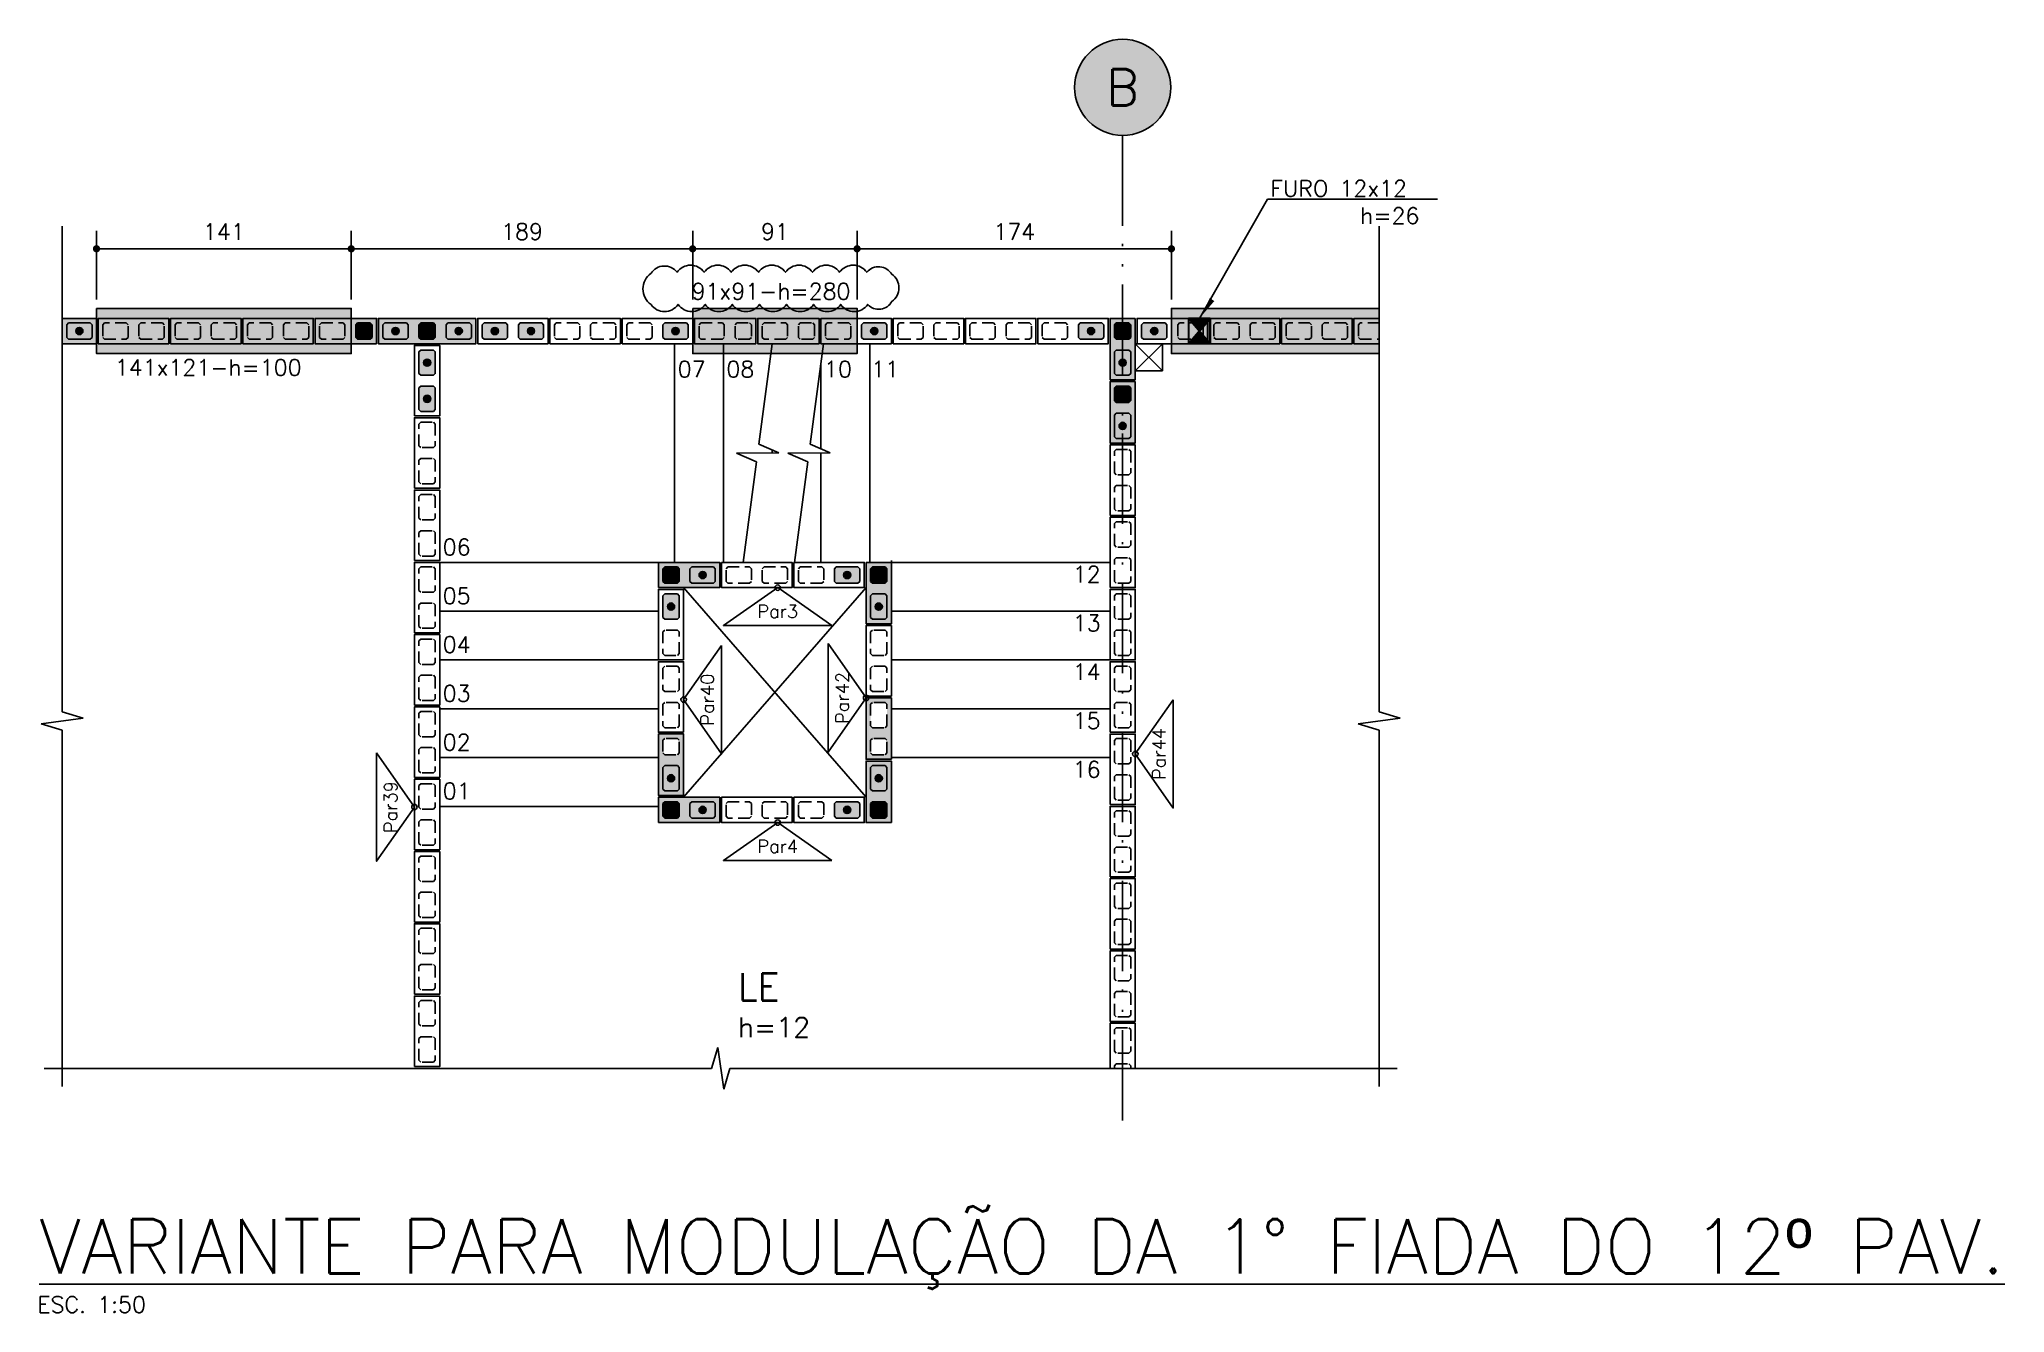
# Model space of a CAD drawing. Extents: x -14651 to 11095, y -4567 to -1290.
# Drawn here: x 10007 to 11095, y -3565 to -2860 of the extents above; entities that cross this region are included whole.
import ezdxf
from ezdxf.enums import TextEntityAlignment as Align

# ---------------------------------------------------------------- set-up
doc = ezdxf.new("R2010")
doc.units = 0
doc.header["$LTSCALE"] = 25
doc.linetypes.add('DASHED2', pattern=[0.375, 0.25, -0.125])
doc.linetypes.add('ESTILO_TQS_0004', pattern=[3.3, 2, -0.4, 0.05, -0.4, 0.05, -0.4])
for name, color, linetype in [('213', 252, 'Continuous'), ('241', 2, 'Continuous'), ('247', 50, 'Continuous'), ('248', 100, 'Continuous'), ('249', 20, 'Continuous'), ('ABERTURAS', 53, 'Continuous'), ('ac-furo', 170, 'Continuous'), ('Arranque', 14, 'Continuous'), ('COTA', 1, 'Continuous'), ('EIXOS', 1, 'ESTILO_TQS_0004'), ('FERRO', 5, 'Continuous'), ('H2', 252, 'Continuous'), ('H4', 254, 'Continuous'), ('IND-EIXOS', 2, 'Continuous'), ('L-D', 2, 'Continuous'), ('L-N', 4, 'Continuous'), ('Linha_fina', 1, 'Continuous'), ('Pena_1', 1, 'Continuous'), ('Pena_2', 2, 'Continuous'), ('PENA_6', 6, 'Continuous'), ('T1', 2, 'Continuous'), ('T4', 6, 'Continuous'), ('TEXT-EIXOS', 3, 'Continuous'), ('TEXTO', 3, 'Continuous'), ('TJANELA', 2, 'Continuous'), ('VIGA', 3, 'Continuous')]:
    doc.layers.add(name, color=color, linetype=linetype)
doc.styles.add('COTA', font='romans.shx')
doc.styles.get("Standard").update_dxf_attribs({"font": 'romans.shx'})
doc.styles.add('Texto1', font='romans.shx', dxfattribs={"height": 9})
doc.styles.add('Texto4', font='romans.shx', dxfattribs={"height": 30})
doc.dimstyles.new('forma', dxfattribs={"dimscale": 5, "dimtxt": 1.8, "dimasz": 0.8, "dimexe": 2, "dimexo": 1, "dimgap": 1, "dimtad": 1, "dimdec": 1, "dimzin": 9, "dimtxsty": 'COTA', "dimblk1": 'DOT', "dimblk2": 'DOT', "dimsah": 1, "dimcen": 0, "dimdle": 1, "dimclrd": 256, "dimclre": 256, "dimclrt": 2, "dimadec": 0, "dimazin": 0, "dimtfac": 1, "dimtdec": 0, "dimtmove": 0, "dimatfit": 3, "dimfxl": 1, "dimtolj": 1, "dimtzin": 0, "dimarcsym": 0})

msp = doc.modelspace()

# ---------------------------------------------------------------- texts
at = {"layer": 'L-D'}
msp.add_text('h=12', height=11, dxfattribs=at).set_placement((10393.48, -3412.39))
at = {"layer": 'L-N'}
msp.add_text('LE', height=15, dxfattribs=at).set_placement((10393.48, -3391.99))
at = {"layer": 'T1', "style": 'Texto1'}
for s, p in [('FURO 12x12', (10688.3, -2947.24)), ('h=26', (10738, -2962.32))]:
    msp.add_text(s, height=9, rotation=0.05221, dxfattribs=at).set_placement(p)
for s, p in [('07', (10367.9, -3047.18)), ('08', (10394.9, -3047.18)), ('10', (10448.9, -3047.18)), ('11', (10475.02, -3047.18)), ('06', (10237.88, -3145.62, 0.04)), ('12', (10586.56, -3160.68, 0.04)), ('05', (10237.88, -3172.62, 0.04)), ('13', (10586.56, -3187.68, 0.04)), ('04', (10237.88, -3199.62, 0.04)), ('14', (10586.56, -3214.68, 0.04)), ('03', (10237.88, -3226.62, 0.04)), ('15', (10586.56, -3241.68, 0.04)), ('02', (10237.88, -3253.62, 0.04)), ('16', (10586.56, -3268.68, 0.04)), ('01', (10237.88, -3280.62, 0.04))]:
    msp.add_text(s, height=9, dxfattribs=at).set_placement(p, align=Align.CENTER)
at = {"layer": 'T4', "style": 'Texto4'}
msp.add_text('%%UVARIANTE PARA MODULAÇÃO DA 1° FIADA DO 12º PAV.', height=30, dxfattribs=at).set_placement((10006.84, -3543.05))
at = {"layer": 'TEXT-EIXOS'}
msp.add_text('B', height=20, dxfattribs=at).set_placement((10606.4, -2886.78), align=Align.MIDDLE_CENTER)
at = {"layer": 'TEXTO', "color": 2, "style": 'Texto1'}
msp.add_text('ESC. 1:50', height=9, dxfattribs=at).set_placement((10005.74, -3564.78))
at = {"layer": 'TJANELA', "style": 'Texto1'}
for s, p in [('91x91-h=280', (10411.85, -3004.14)), ('141x121-h=100', (10100.32, -3046.29))]:
    msp.add_text(s, height=9, dxfattribs=at).set_placement(p, align=Align.CENTER)

# ---------------------------------------------------------------- blocks, each defined once
blk = doc.blocks.new('P4015', base_point=(5842102.11612, -8124149.02973))
blk.add_lwpolyline([(5842082.61612, -8124156.02973), (5842121.61612, -8124156.02973), (5842121.61612, -8124142.02973), (5842082.61612, -8124142.02973), (5842082.61612, -8124156.02973)])
at = {"color": 1, "linetype": 'DASHED2'}
for points in [[(5842085.11612, -8124152.52973), (5842086.11612, -8124153.52973), (5842098.11612, -8124153.52973), (5842099.11612, -8124152.52973), (5842099.11612, -8124145.52973), (5842098.11612, -8124144.52973), (5842086.11612, -8124144.52973), (5842085.11612, -8124145.52973), (5842085.11612, -8124152.52973)], [(5842105.11612, -8124152.52973), (5842106.11612, -8124153.52973), (5842118.11612, -8124153.52973), (5842119.11612, -8124152.52973), (5842119.11612, -8124145.52973), (5842118.11612, -8124144.52973), (5842106.11612, -8124144.52973), (5842105.11612, -8124145.52973), (5842105.11612, -8124152.52973)]]:
    blk.add_lwpolyline(points, dxfattribs=at)
blk = doc.blocks.new('P3515')
at = {"layer": '248'}
h = blk.add_hatch(color=100, dxfattribs=at)
h.paths.add_polyline_path([(17, 7), (-17, 7), (-17, -7), (17, -7)])
h.paths.add_polyline_path([(-5.5, -3.5), (-6.5, -4.5), (-13.5, -4.5), (-14.5, -3.5), (-14.5, 3.5), (-13.5, 4.5), (-6.5, 4.5), (-5.5, 3.5)], flags=16)
h.paths.add_polyline_path([(0.5, 3.5), (1.5, 4.5), (13.5, 4.5), (14.5, 3.5), (14.5, -3.5), (13.5, -4.5), (1.5, -4.5), (0.5, -3.5)], flags=16)
blk.add_lwpolyline([(-17, -7), (17, -7), (17, 7), (-17, 7), (-17, -7)])
at = {"color": 1, "linetype": 'DASHED2'}
for points in [[(-14.5, -3.5), (-13.5, -4.5), (-6.5, -4.5), (-5.5, -3.5), (-5.5, 3.5), (-6.5, 4.5), (-13.5, 4.5), (-14.5, 3.5), (-14.5, -3.5)], [(0.5, -3.5), (1.5, -4.5), (13.5, -4.5), (14.5, -3.5), (14.5, 3.5), (13.5, 4.5), (1.5, 4.5), (0.5, 3.5), (0.5, -3.5)]]:
    blk.add_lwpolyline(points, dxfattribs=at)
blk = doc.blocks.new('P5515')
at = {"layer": '249'}
h = blk.add_hatch(color=20, dxfattribs=at)
h.paths.add_polyline_path([(-27, 7), (-27, -7), (27, -7), (27, 7)])
h.paths.add_polyline_path([(-10.5, -3.5), (-11.5, -4.5), (-23.5, -4.5), (-24.5, -3.5), (-24.5, 3.5), (-23.5, 4.5), (-11.5, 4.5), (-10.5, 3.5)], flags=16)
h.paths.add_polyline_path([(-4.5, 3.5), (-3.5, 4.5), (3.5, 4.5), (4.5, 3.5), (4.5, -3.5), (3.5, -4.5), (-3.5, -4.5), (-4.5, -3.5)], flags=16)
h.paths.add_polyline_path([(10.5, 3.5), (11.5, 4.5), (23.5, 4.5), (24.5, 3.5), (24.5, -3.5), (23.5, -4.5), (11.5, -4.5), (10.5, -3.5)], flags=16)
blk.add_lwpolyline([(27, 7), (-27, 7), (-27, -7), (27, -7), (27, 7)])
at = {"color": 1, "linetype": 'DASHED2'}
for points in [[(-10.5, 3.5), (-11.5, 4.5), (-23.5, 4.5), (-24.5, 3.5), (-24.5, -3.5), (-23.5, -4.5), (-11.5, -4.5), (-10.5, -3.5), (-10.5, 3.5)], [(4.5, 3.5), (3.5, 4.5), (-3.5, 4.5), (-4.5, 3.5), (-4.5, -3.5), (-3.5, -4.5), (3.5, -4.5), (4.5, -3.5), (4.5, 3.5)], [(24.5, 3.5), (23.5, 4.5), (11.5, 4.5), (10.5, 3.5), (10.5, -3.5), (11.5, -4.5), (23.5, -4.5), (24.5, -3.5), (24.5, 3.5)]]:
    blk.add_lwpolyline(points, dxfattribs=at)
blk = doc.blocks.new('_IDNPAR_2')
at = {"color": 3}
blk.add_lwpolyline([(1, -0.7), (0, 0), (-1, -0.7)], close=True, dxfattribs=at)
blk.add_circle((0, 0), 0.05, dxfattribs=at)
at = {"layer": '247', "color": 2, "style": 'COTA', "flags": 8}
blk.add_attdef('ID', text='', height=0.24, dxfattribs=at).set_placement((0, -0.438), align=Align.MIDDLE_CENTER)
blk = doc.blocks.new('GR-1409')
at = {"layer": '213'}
h = blk.add_hatch(color=256, dxfattribs=at)
h.paths.add_polyline_path([(-6, 4.5), (-7, 3.5), (-7, -3.5), (-6, -4.5), (6, -4.5), (7, -3.5), (7, 3.5), (6, 4.5)])
h.paths.add_polyline_path([(-2, 0, 1), (2, 0, 1)], flags=16)
at = {"layer": 'Arranque'}
blk.add_hatch(color=256, dxfattribs=at).paths.add_polyline_path([(-2, 0, 1), (2, 0, 1)])
at = {"layer": '213'}
blk.add_lwpolyline([(-7, 3.5), (-6, 4.5), (6, 4.5), (7, 3.5), (7, -3.5), (6, -4.5), (-6, -4.5), (-7, -3.5), (-7, 3.5)], dxfattribs=at)
at = {"layer": 'FERRO', "linetype": 'Continuous'}
blk.add_circle((0, 0), 2, dxfattribs=at)
blk = doc.blocks.new('GR-0909')
at = {"layer": '213'}
h = blk.add_hatch(color=256, dxfattribs=at)
h.paths.add_polyline_path([(3.5, -4.5), (4.5, -3.5), (4.500001, 3.5), (3.500001, 4.5), (-3.499999, 4.5), (-4.499999, 3.5), (-4.5, -3.5), (-3.5, -4.5)])
h.paths.add_polyline_path([(-2, 0, -1), (2, 0, -1)], flags=16)
at = {"layer": 'Arranque'}
blk.add_hatch(color=256, dxfattribs=at).paths.add_polyline_path([(2, 0, 1), (-2, 0, 1)])
at = {"layer": '213'}
blk.add_lwpolyline([(3.500001, 4.5), (4.500001, 3.5), (4.5, -3.5), (3.5, -4.5), (-3.5, -4.5), (-4.5, -3.5), (-4.499999, 3.5), (-3.499999, 4.5), (3.500001, 4.5)], dxfattribs=at)
at = {"layer": 'FERRO', "linetype": 'Continuous'}
blk.add_circle((0, 0), 2, dxfattribs=at)
blk = doc.blocks.new('_Dot')
at = {"color": 0, "linetype": 'ByBlock', "lineweight": -2}
blk.add_line((-0.5, 0), (-1, 0), dxfattribs=at)
at = {"color": 0, "linetype": 'ByBlock', "const_width": 0.5}
blk.add_lwpolyline([(-0.25, 0, 1), (0.25, 0, 1)], format="xyb", close=True, dxfattribs=at)
blk = doc.blocks.new('*D278')
at = {"layer": 'COTA', "lineweight": -2, "transparency": 16777216}
for p, q in [((10038.5, -3004.1), (10038.5, -2966.1)), ((10179.5, -3004.1), (10179.5, -2966.1)), ((10042.5, -2976.1), (10175.5, -2976.1))]:
    blk.add_line(p, q, dxfattribs=at)
at = {"layer": 'Defpoints', "color": 0, "transparency": 16777216}
for p in [(10179.5, -2976.1), (10038.5, -3009.1), (10179.5, -3009.1)]:
    blk.add_point(p, dxfattribs=at)
at = {"layer": 'COTA', "lineweight": -2, "transparency": 16777216, "xscale": 4, "yscale": 4, "zscale": 4, "rotation": 180}
blk.add_blockref('_Dot', (10038.5, -2976.1), dxfattribs=at)
at = {"layer": 'COTA', "lineweight": -2, "transparency": 16777216, "xscale": 4, "yscale": 4, "zscale": 4}
blk.add_blockref('_Dot', (10179.5, -2976.1), dxfattribs=at)
at = {"layer": 'COTA', "color": 2, "transparency": 16777216, "insert": (10109, -2966.6), "char_height": 9, "attachment_point": 5, "style": 'COTA'}
blk.add_mtext('\\A1;141 ', dxfattribs=at)
blk = doc.blocks.new('*D279')
at = {"layer": 'COTA', "lineweight": -2, "transparency": 16777216}
for p, q in [((10179.5, -3004.1), (10179.5, -2966.1)), ((10368.5, -3004.1), (10368.5, -2966.1)), ((10183.5, -2976.1), (10364.5, -2976.1))]:
    blk.add_line(p, q, dxfattribs=at)
at = {"layer": 'Defpoints', "color": 0, "transparency": 16777216}
for p in [(10368.5, -2976.1), (10179.5, -3009.1), (10368.5, -3009.1)]:
    blk.add_point(p, dxfattribs=at)
at = {"layer": 'COTA', "lineweight": -2, "transparency": 16777216, "xscale": 4, "yscale": 4, "zscale": 4, "rotation": 180}
blk.add_blockref('_Dot', (10179.5, -2976.1), dxfattribs=at)
at = {"layer": 'COTA', "lineweight": -2, "transparency": 16777216, "xscale": 4, "yscale": 4, "zscale": 4}
blk.add_blockref('_Dot', (10368.5, -2976.1), dxfattribs=at)
at = {"layer": 'COTA', "color": 2, "transparency": 16777216, "insert": (10274, -2966.6), "char_height": 9, "attachment_point": 5, "style": 'COTA'}
blk.add_mtext('\\A1;189 ', dxfattribs=at)
blk = doc.blocks.new('*D280')
at = {"layer": 'COTA', "lineweight": -2, "transparency": 16777216}
for p, q in [((10368.5, -3004.1), (10368.5, -2966.1)), ((10459.5, -3004.1), (10459.5, -2966.1)), ((10372.5, -2976.1), (10455.5, -2976.1))]:
    blk.add_line(p, q, dxfattribs=at)
at = {"layer": 'Defpoints', "color": 0, "transparency": 16777216}
for p in [(10459.5, -2976.1), (10368.5, -3009.1), (10459.5, -3009.1)]:
    blk.add_point(p, dxfattribs=at)
at = {"layer": 'COTA', "lineweight": -2, "transparency": 16777216, "xscale": 4, "yscale": 4, "zscale": 4, "rotation": 180}
blk.add_blockref('_Dot', (10368.5, -2976.1), dxfattribs=at)
at = {"layer": 'COTA', "lineweight": -2, "transparency": 16777216, "xscale": 4, "yscale": 4, "zscale": 4}
blk.add_blockref('_Dot', (10459.5, -2976.1), dxfattribs=at)
at = {"layer": 'COTA', "color": 2, "transparency": 16777216, "insert": (10414, -2966.6), "char_height": 9, "attachment_point": 5, "style": 'COTA'}
blk.add_mtext('\\A1;91 ', dxfattribs=at)
blk = doc.blocks.new('*D281')
at = {"layer": 'COTA', "lineweight": -2, "transparency": 16777216}
for p, q in [((10459.5, -3004.1), (10459.5, -2966.1)), ((10633.5, -3004.1), (10633.5, -2966.1)), ((10463.5, -2976.1), (10629.5, -2976.1))]:
    blk.add_line(p, q, dxfattribs=at)
at = {"layer": 'Defpoints', "color": 0, "transparency": 16777216}
for p in [(10633.5, -2976.1), (10459.5, -3009.1), (10633.5, -3009.1)]:
    blk.add_point(p, dxfattribs=at)
at = {"layer": 'COTA', "lineweight": -2, "transparency": 16777216, "xscale": 4, "yscale": 4, "zscale": 4, "rotation": 180}
blk.add_blockref('_Dot', (10459.5, -2976.1), dxfattribs=at)
at = {"layer": 'COTA', "lineweight": -2, "transparency": 16777216, "xscale": 4, "yscale": 4, "zscale": 4}
blk.add_blockref('_Dot', (10633.5, -2976.1), dxfattribs=at)
at = {"layer": 'COTA', "color": 2, "transparency": 16777216, "insert": (10546.5, -2966.6), "char_height": 9, "attachment_point": 5, "style": 'COTA'}
blk.add_mtext('\\A1;174 ', dxfattribs=at)
blk = doc.blocks.new('furo 12 x12')
at = {"layer": 'H2'}
for points in [[(-1405.4, -3672.1), (-1399.4, -3665), (-1411.4, -3665)], [(-1411.4, -3679), (-1405.4, -3672.1), (-1411.4, -3665)], [(-1399.4, -3679.1), (-1399.4, -3665), (-1405.4, -3672.1)], [(-1405.4, -3672.1), (-1411.4, -3679), (-1411.4, -3679.1), (-1399.4, -3679.1)]]:
    blk.add_hatch(color=256, dxfattribs=at).paths.add_polyline_path(points)
at = {"layer": 'Pena_2', "ltscale": 0.5}
blk.add_lwpolyline([(-1411.4, -3665), (-1399.4, -3665), (-1399.4, -3679.1), (-1411.4, -3679.1)], close=True, dxfattribs=at)
at = {"layer": 'VIGA', "ltscale": 0.5}
for p, q in [((-1399.4, -3665), (-1411.4, -3679)), ((-1399.4, -3679.1), (-1411.4, -3665))]:
    blk.add_line(p, q, dxfattribs=at)
blk = doc.blocks.new('interrup')
at = {"layer": 'Linha_fina'}
for p, q in [((-1, 0), (-0.33, 2.31)), ((0.33, -2.31), (-0.33, 2.31)), ((1, 0), (0.33, -2.31))]:
    blk.add_line(p, q, dxfattribs=at)
blk = doc.blocks.new('ss')
at = {"layer": 'Linha_fina'}
blk.add_solid([(0, 0), (-2.5, -0.29), (-2.5, 0.3)], dxfattribs=at)

# ---------------------------------------------------------------- dimensions: what is measured, and where the dimension line sits
at = {"layer": 'COTA'}
for base, p1, p2, picture, middle in [((10179.51, -2976.13), (10038.51, -3009.1), (10179.51, -3009.1), '*D278', (10109.01, -2966.63)), ((10368.51, -2976.13), (10179.51, -3009.1), (10368.51, -3009.1), '*D279', (10274.01, -2966.63)), ((10459.51, -2976.13), (10368.51, -3009.1), (10459.51, -3009.1), '*D280', (10414.01, -2966.63)), ((10633.51, -2976.13), (10459.51, -3009.1), (10633.51, -3009.1), '*D281', (10546.51, -2966.63))]:
    dim = msp.add_linear_dim(base=base, p1=p1, p2=p2, dimstyle='forma', override={"dimpost": ' ', "dimtmove": 1}, dxfattribs=at)
    dim.commit()
    dim.dimension.update_dxf_attribs({"geometry": picture, "text_midpoint": middle})

# ---------------------------------------------------------------- hatches: boundary and pattern name
at = {"layer": '248'}
h = msp.add_hatch(color=256, dxfattribs=at)
h.dxf.hatch_style = 1
h.paths.add_polyline_path([(10038.51, -3014.6), (10019.51, -3014.6), (10019.51, -3028.6), (10038.51, -3028.6)])
h.paths.add_polyline_path([(10023.01, -3017.1), (10035.01, -3017.1), (10036.01, -3018.1), (10036.01, -3025.1), (10035.01, -3026.1), (10023.01, -3026.1), (10022.01, -3025.1), (10022.01, -3018.1)], flags=16)
h.paths.add_polyline_path([(10031.01, -3021.6, -1), (10027.01, -3021.6, -1)], flags=0)
at = {"layer": 'ABERTURAS', "transparency": 33554457}
for points in [[(10038.51, -3009.1), (10179.51, -3009.1), (10179.51, -3034.1), (10038.51, -3034.1)], [(10368.51, -3009.1), (10459.51, -3009.1), (10459.51, -3034.1), (10368.51, -3034.1)], [(10633.51, -3009.1), (10748.51, -3009.1), (10748.51, -3034.1), (10633.51, -3034.1)]]:
    msp.add_hatch(color=256, dxfattribs=at).paths.add_polyline_path(points)
at = {"layer": 'H4'}
h = msp.add_hatch(color=256, dxfattribs=at)
edge = h.paths.add_edge_path()
edge.add_arc((10606.51, -2886.78), 26.59, 0, 360)

# ---------------------------------------------------------------- linework, layer by layer
at = {"color": 1, "linetype": 'DASHED2'}
for p, q in [((10602.01, -3428.1), (10603.01, -3427.1)), ((10602.01, -3429.6), (10602.01, -3428.1)), ((10603.01, -3427.1), (10610.01, -3427.1)), ((10610.01, -3427.1), (10611.01, -3428.1)), ((10611.01, -3428.1), (10611.01, -3429.6))]:
    msp.add_line(p, q, dxfattribs=at)
msp.add_lwpolyline([(10019.51, -3028.6), (10038.51, -3028.6), (10038.51, -3014.6), (10019.51, -3014.6)])
for points in [[(10022.01, -3025.1), (10023.01, -3026.1), (10035.01, -3026.1), (10036.01, -3025.1), (10036.01, -3018.1), (10035.01, -3017.1), (10023.01, -3017.1), (10022.01, -3018.1), (10022.01, -3025.1)], [(10748.51, -3017.1), (10738.01, -3017.1), (10737.01, -3018.1), (10737.01, -3025.1)], [(10737.01, -3025.1), (10738.01, -3026.1), (10748.51, -3026.1)], [(10603.01, -3421.1), (10602.01, -3420.1), (10602.01, -3408.1), (10603.01, -3407.1), (10610.01, -3407.1), (10611.01, -3408.1), (10611.01, -3420.1), (10610.01, -3421.1), (10603.01, -3421.1)]]:
    msp.add_lwpolyline(points, dxfattribs=at)
at = {"layer": '241'}
msp.add_line((10478.51, -3148.6), (10478.51, -3149.6), dxfattribs=at)
for points in [[(10038.51, -3014.6), (10019.51, -3014.6), (10019.51, -3028.6), (10038.51, -3028.6), (10038.51, -3014.6)], [(10748.51, -3014.6), (10734.51, -3014.6), (10734.51, -3028.6)], [(10358.51, -3149.6), (10358.51, -3028.6)], [(10385.51, -3149.6), (10385.51, -3028.6)], [(10466.51, -3149.6), (10466.51, -3028.6)], [(10734.51, -3028.6), (10748.51, -3028.6)], [(10439.51, -3086.75), (10439.51, -3039.45)], [(10412.51, -3089.01), (10412.51, -3087.38)], [(10439.51, -3149.6), (10439.51, -3089.02)], [(10228.51, -3149.6), (10349.51, -3149.6)], [(10478.51, -3149.6), (10599.51, -3149.6)], [(10228.51, -3176.6), (10349.51, -3176.6)], [(10478.51, -3176.6), (10599.51, -3176.6)], [(10228.51, -3203.6), (10349.51, -3203.6)], [(10478.51, -3203.6), (10599.51, -3203.6)], [(10228.51, -3230.6), (10349.51, -3230.6)], [(10478.51, -3230.6), (10599.51, -3230.6)], [(10228.51, -3257.6), (10349.51, -3257.6)], [(10478.51, -3257.6), (10599.51, -3257.6)], [(10228.51, -3284.6), (10349.51, -3284.6)], [(10599.51, -3429.6), (10599.51, -3404.6), (10613.51, -3404.6), (10613.51, -3429.6)]]:
    msp.add_lwpolyline(points, dxfattribs=at)
at = {"layer": 'ABERTURAS'}
for points in [[(10038.51, -3009.1), (10179.51, -3009.1), (10179.51, -3034.1), (10038.51, -3034.1)], [(10368.51, -3009.1), (10459.51, -3009.1), (10459.51, -3034.1), (10368.51, -3034.1)]]:
    msp.add_lwpolyline(points, close=True, dxfattribs=at)
for points in [[(10748.51, -3034.1), (10633.51, -3034.1), (10633.51, -3009.1), (10748.51, -3009.1)], [(10748.51, -3009.1), (10748.51, -3034.1)]]:
    msp.add_lwpolyline(points, dxfattribs=at)
at = {"layer": 'ac-furo'}
for p, q in [((10655.02, -3014.6), (10643.02, -3028.6)), ((10643.02, -3014.6), (10655.02, -3028.6)), ((10655.05, -3014.6), (10643.05, -3028.6)), ((10643.05, -3014.6), (10655.05, -3028.6))]:
    msp.add_line(p, q, dxfattribs=at)
for points in [[(10643.02, -3014.6), (10655.02, -3014.6), (10655.02, -3028.6), (10643.02, -3028.6)], [(10643.05, -3014.6), (10655.05, -3014.6), (10655.05, -3028.6), (10643.05, -3028.6)]]:
    msp.add_lwpolyline(points, close=True, dxfattribs=at)
at = {"layer": 'EIXOS'}
msp.add_line((10606.51, -2913.37), (10606.51, -3458.47), dxfattribs=at)
at = {"layer": 'IND-EIXOS'}
msp.add_circle((10606.51, -2886.78), 26.59, dxfattribs=at)
at = {"layer": 'Linha_fina'}
for p, q in [((10686.75, -2948.54), (10649.02, -3014.6)), ((10686.75, -2948.54), (10780.72, -2948.62)), ((10686.75, -2948.71), (10780.72, -2948.62)), ((10019.51, -2963.56), (10019.51, -3232.37)), ((10748.51, -2963.56), (10748.51, -3232.37)), ((10405.12, -3084.14), (10412.51, -3028.6)), ((10433.56, -3084.14), (10440.95, -3028.6)), ((10396.41, -3149.6), (10403.8, -3094.05)), ((10424.85, -3149.6), (10432.24, -3094.05)), ((10019.51, -3242.37), (10019.51, -3439.6)), ((10748.51, -3242.37), (10748.51, -3439.6)), ((10009.51, -3429.6), (10379.01, -3429.6)), ((10389.01, -3429.6), (10758.51, -3429.6))]:
    msp.add_line(p, q, dxfattribs=at)
for points in [[(10363.51, -3279.57), (10464.51, -3163.6)], [(10363.51, -3163.6), (10464.51, -3279.57)]]:
    msp.add_lwpolyline(points, dxfattribs=at)
at = {"layer": 'Pena_1'}
for points in [[(10613.51, -3028.6), (10628.51, -3028.6), (10628.51, -3043.6), (10613.51, -3043.6), (10613.51, -3028.6)], [(10613.51, -3028.6), (10628.51, -3043.6)], [(10628.51, -3028.6), (10613.51, -3043.6)]]:
    msp.add_lwpolyline(points, dxfattribs=at)
at = {"layer": 'PENA_6'}
msp.add_lwpolyline([(10345.45, -3006.91, 0.5205671), (10360.45, -3006.91, 0.5205671), (10375.45, -3006.91, 0.5205671), (10390.45, -3006.91, 0.5205671), (10405.45, -3006.91, 0.5205671), (10420.45, -3006.91, 0.5205671), (10435.45, -3006.91, 0.5205671), (10450.45, -3006.91, 0.5205671), (10465.45, -3006.91, 0.5205671), (10478.74, -3005.21, 0.5205671), (10478.74, -2990.21, 0.5205671), (10464.86, -2989.08, 0.5205671), (10449.86, -2989.08, 0.5205671), (10434.86, -2989.08, 0.5205671), (10419.86, -2989.08, 0.5205671), (10404.86, -2989.08, 0.5205671), (10389.86, -2989.08, 0.5205671), (10374.86, -2989.08, 0.5205671), (10359.86, -2989.08, 0.5205671), (10345.45, -2989.67, 0.5205671)], format="xyb", close=True, dxfattribs=at)

# ---------------------------------------------------------------- block references
for name, p in [('GR-1409', (10029.01, -3021.6)), ('GR-0909', (10186.51, -3021.6)), ('GR-1409', (10204.01, -3021.6)), ('GR-0909', (10221.51, -3021.6)), ('GR-1409', (10239.01, -3021.6)), ('GR-1409', (10259.01, -3021.6)), ('GR-1409', (10279.01, -3021.6)), ('GR-1409', (10359.01, -3021.6)), ('GR-1409', (10469.01, -3021.6)), ('GR-1409', (10589.01, -3021.6)), ('GR-0909', (10606.51, -3021.6)), ('GR-1409', (10624.01, -3021.6)), ('GR-0909', (10606.51, -3056.6)), ('GR-0909', (10356.51, -3156.6)), ('GR-1409', (10374.01, -3156.6)), ('GR-1409', (10454.01, -3156.6)), ('GR-0909', (10471.51, -3156.6)), ('GR-0909', (10356.51, -3286.57)), ('GR-1409', (10374.01, -3286.57)), ('GR-1409', (10454.01, -3286.57)), ('GR-0909', (10471.51, -3286.57))]:
    msp.add_blockref(name, p)
at = {"rotation": 90}
for p in [(10221.51, -3039.1), (10606.51, -3039.1), (10221.51, -3059.1), (10606.51, -3074.1), (10356.51, -3174.07), (10471.51, -3174.1), (10356.51, -3269.07), (10471.51, -3269.07)]:
    msp.add_blockref('GR-1409', p, dxfattribs=at)
at = {"layer": '241'}
for name, p in [('P4015', (10059.01, -3021.6)), ('P4015', (10099.01, -3021.6)), ('P4015', (10139.01, -3021.6)), ('P5515', (10221.51, -3021.6)), ('P4015', (10269.01, -3021.6)), ('P4015', (10309.01, -3021.6)), ('P4015', (10349.01, -3021.6)), ('P4015', (10459.01, -3021.6)), ('P4015', (10499.01, -3021.6)), ('P4015', (10539.01, -3021.6)), ('P4015', (10579.01, -3021.6)), ('P4015', (10634.01, -3021.6)), ('P4015', (10674.01, -3021.6)), ('P4015', (10714.01, -3021.6)), ('P3515', (10366.51, -3156.6)), ('P3515', (10366.51, -3286.57))]:
    msp.add_blockref(name, p, dxfattribs=at)
at = {"layer": '241', "xscale": -1}
for p in [(10176.51, -3021.6), (10386.51, -3021.6), (10421.51, -3021.6)]:
    msp.add_blockref('P3515', p, dxfattribs=at)
for name, p, rotation in [('P3515', (10606.51, -3031.6), 90), ('P4015', (10221.51, -3049.1), 270), ('P3515', (10606.51, -3066.6), 90), ('P4015', (10221.51, -3089.1), 270), ('P4015', (10606.51, -3104.1), 270), ('P4015', (10221.51, -3129.1), 270), ('P4015', (10606.51, -3144.1), 270), ('P4015', (10221.51, -3169.1), 270), ('P4015', (10404.01, -3156.6), 180), ('P4015', (10444.01, -3156.6), 180), ('P4015', (10606.51, -3184.1), 270), ('P4015', (10221.51, -3209.1), 270), ('P4015', (10606.51, -3224.1), 270), ('P4015', (10221.51, -3249.1), 270), ('P4015', (10606.51, -3264.1), 270), ('P4015', (10221.51, -3289.1), 270), ('P4015', (10404.01, -3286.57), 180), ('P4015', (10444.01, -3286.57), 180), ('P4015', (10606.51, -3304.1), 270), ('P4015', (10221.51, -3329.1), 270), ('P4015', (10606.51, -3344.1), 270), ('P4015', (10221.51, -3369.1), 270), ('P4015', (10606.51, -3384.1), 270), ('P4015', (10221.51, -3409.1), 270)]:
    msp.add_blockref(name, p, dxfattribs=dict(at, rotation=rotation))
at = {"layer": '241'}
for name, p, rotation in [('P3515', (10471.51, -3166.6), 269.9999999964274), ('P4015', (10356.51, -3184.07), 90.00000000011893), ('P4015', (10471.51, -3204.07), 89.99999999642739), ('P4015', (10356.51, -3224.07), 90.00000000011893), ('P3515', (10471.51, -3241.57), 89.99999999642738), ('P3515', (10356.51, -3261.57), 270.0000000001189), ('P3515', (10471.51, -3276.57), 89.99999999642738)]:
    msp.add_blockref(name, p, dxfattribs=dict(at, rotation=rotation))
at = {"layer": '247', "linetype": 'Continuous', "xscale": 30, "yscale": 30, "zscale": 30}
for p, values in [((10415.56, -3163.6), {'ID': 'Par3'}), ((10415.56, -3293.57), {'ID': 'Par4'})]:
    msp.add_blockref('_IDNPAR_2', p, dxfattribs=at).add_auto_attribs(values)
at = {"layer": '247', "linetype": 'Continuous', "xscale": 30, "yscale": 30, "zscale": 30, "rotation": 90}
for p, values in [((10363.51, -3225.56), {'ID': 'Par40'}), ((10613.51, -3255.61), {'ID': 'Par44'})]:
    msp.add_blockref('_IDNPAR_2', p, dxfattribs=at).add_auto_attribs(values)
at = {"layer": '247', "linetype": 'Continuous'}
ref = msp.add_blockref('_IDNPAR_2', (10464.51, -3224.57), dxfattribs=dict(at, xscale=-30, yscale=30, zscale=30, rotation=270))
ref.add_attrib('ID', 'Par42', dxfattribs={"color": 2, "height": 7.2, "rotation": 90, "style": 'COTA', "flags": 8}).set_placement((10451.36, -3224.57), align=Align.MIDDLE_CENTER)
ref = msp.add_blockref('_IDNPAR_2', (10214.51, -3285.01), dxfattribs=dict(at, xscale=-30, yscale=30, zscale=30, rotation=270))
ref.add_attrib('ID', 'Par39', dxfattribs={"color": 2, "height": 7.2, "rotation": 90, "style": 'COTA', "flags": 8}).set_placement((10201.36, -3285.01), align=Align.MIDDLE_CENTER)
at = {"layer": 'COTA', "xscale": 4.999999999999998, "yscale": 4.999999999999998, "zscale": 4.999999999999998, "rotation": 236.2918873732098}
msp.add_blockref('ss', (10649.02, -3014.6), dxfattribs=at)
at = {"layer": 'COTA'}
msp.add_blockref('furo 12 x12', (12054.44, 650.45), dxfattribs=at)
at = {"layer": 'Linha_fina', "xscale": 5, "yscale": 5, "zscale": 5}
for p, rotation in [((10404.46, -3089.1), 82.42010183), ((10432.9, -3089.1), 82.42010183), ((10019.51, -3237.37), 270), ((10748.51, -3237.37), 270)]:
    msp.add_blockref('interrup', p, dxfattribs=dict(at, rotation=rotation))
msp.add_blockref('interrup', (10384.01, -3429.6), dxfattribs=at)

msp.set_redraw_order([(e.dxf.handle, doc.entitydb.next_handle()) for e in msp.query("TEXT MTEXT ATTDEF DIMENSION ARC_DIMENSION")])  # texts and dimensions are drawn at this point

doc.saveas('drawing.dxf')
